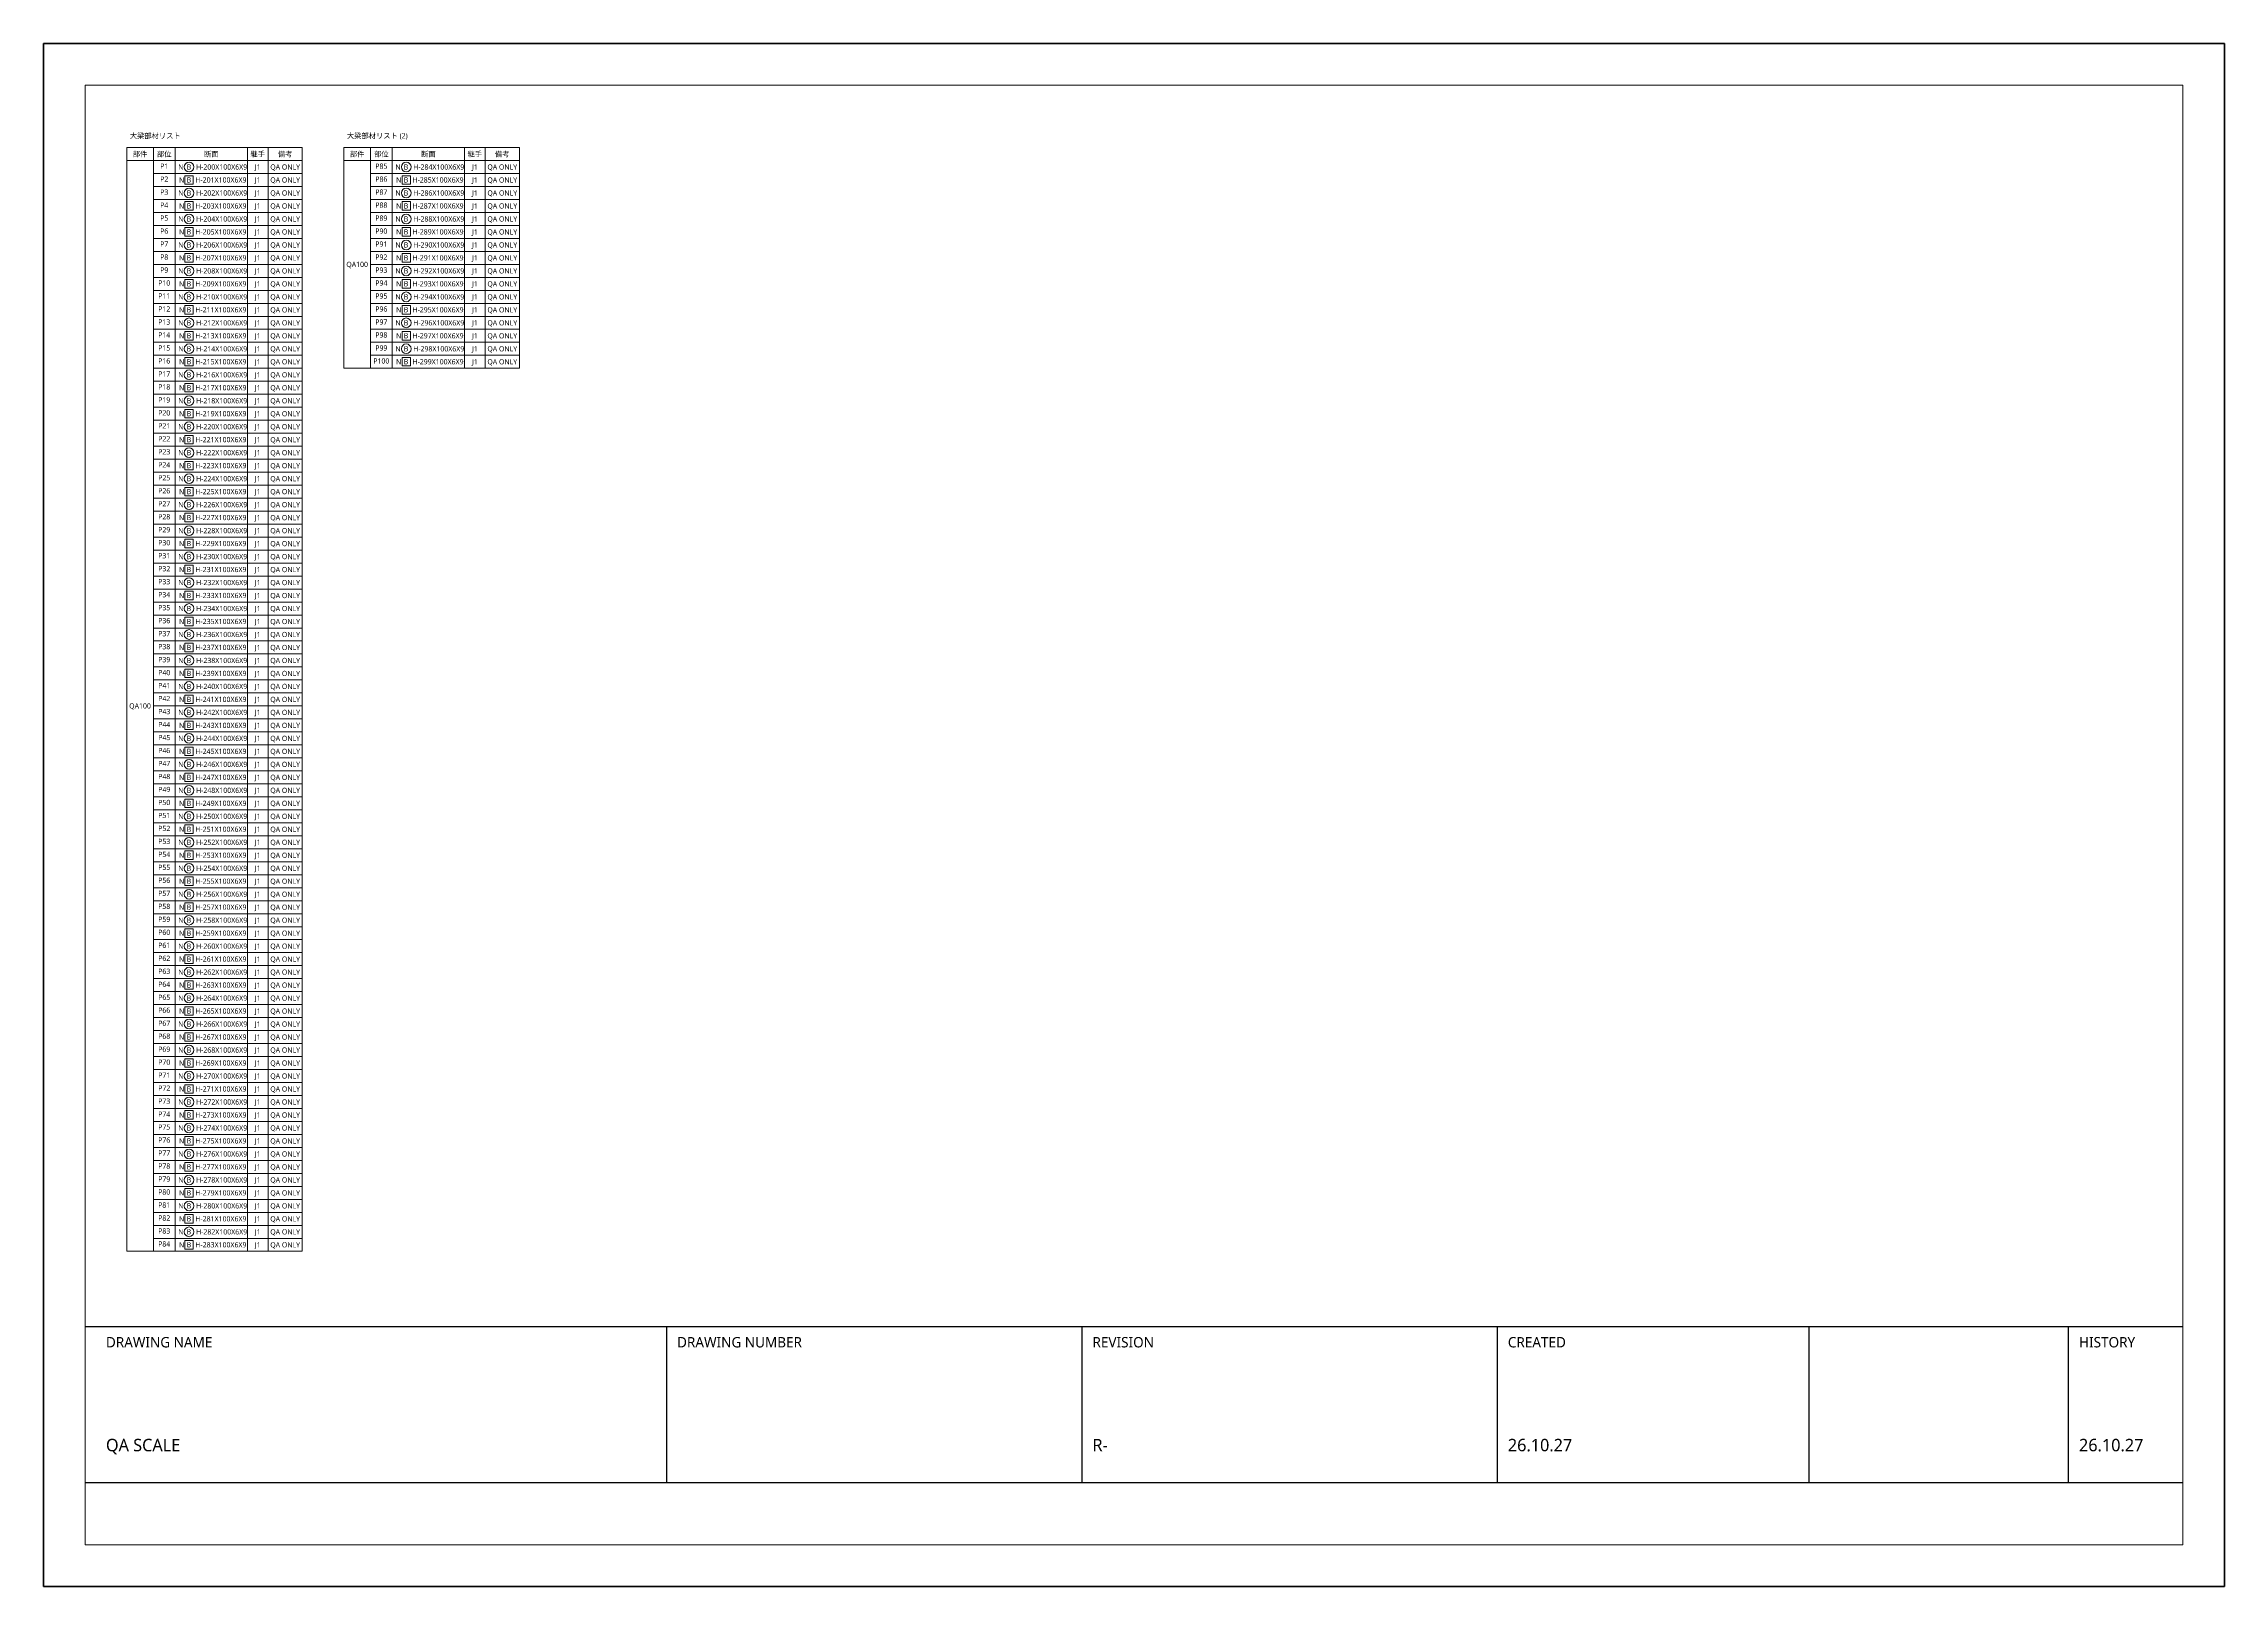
# Model space of a CAD drawing. Header units: millimetres. Extents: x 0 to 84000, y 0 to 59400.
import ezdxf
from ezdxf.enums import TextEntityAlignment as Align

# ---------------------------------------------------------------- set-up
doc = ezdxf.new("R2010")
doc.units = ezdxf.units.MM
doc.header["$LTSCALE"] = 200
for name, color, linetype in [('FRAME', 7, 'Continuous'), ('FRAME_TEXT', 7, 'Continuous'), ('TABLE_OOBARI', 3, 'Continuous'), ('TEXT', 7, 'Continuous')]:
    doc.layers.add(name, color=color, linetype=linetype)
doc.styles.add('MDG_CJK', font='NotoSansSC-VF.ttf')

# ---------------------------------------------------------------- blocks, each defined once
blk = doc.blocks.new('MDG_MAT_1FA7D49E33FD522B23D7')
at = {"lineweight": 13}
blk.add_circle((2.09, 0.5), 0.936, dxfattribs=at)
at = {"style": 'MDG_CJK'}
for s, p in [('N', (0, 0)), ('B', (1.62, 0))]:
    blk.add_text(s, height=1, dxfattribs=at).set_placement(p)
blk = doc.blocks.new('MDG_MAT_5EB7D1F36CDFFF83779C')
at = {"lineweight": 13}
for p, q in [((2.76, 1.32), (1.16, 1.32)), ((1.16, 1.32), (1.16, -0.32)), ((2.76, -0.32), (2.76, 1.32)), ((1.16, -0.32), (2.76, -0.32))]:
    blk.add_line(p, q, dxfattribs=at)
at = {"style": 'MDG_CJK'}
for s, p in [('N', (0, 0)), ('B', (1.48, 0))]:
    blk.add_text(s, height=1, dxfattribs=at).set_placement(p)

msp = doc.modelspace()

# ---------------------------------------------------------------- linework, layer by layer
at = {"layer": 'FRAME'}
for p, q in [((1600, 10000), (82400, 10000)), ((24000, 4000), (24000, 10000)), ((40000, 4000), (40000, 10000)), ((56000, 4000), (56000, 10000)), ((68000, 4000), (68000, 10000)), ((78000, 4000), (78000, 10000)), ((1600, 4000), (82400, 4000))]:
    msp.add_line(p, q, dxfattribs=at)
at = {"layer": 'FRAME', "lineweight": 35}
msp.add_lwpolyline([(0, 0), (84000, 0), (84000, 59400), (0, 59400)], close=True, dxfattribs=at)
at = {"layer": 'FRAME', "lineweight": 18}
msp.add_lwpolyline([(1600, 1600), (82400, 1600), (82400, 57800), (1600, 57800)], close=True, dxfattribs=at)
at = {"layer": 'TABLE_OOBARI', "lineweight": 13}
for p, q in [((9963, 55400), (3200, 55400)), ((3200, 55400), (3200, 12900)), ((3200, 54900), (9963, 54900)), ((9963, 12900), (9963, 55400)), ((18326, 55400), (11563, 55400)), ((11563, 55400), (11563, 46900)), ((11563, 54900), (18326, 54900)), ((18326, 46900), (18326, 55400)), ((11563, 46900), (18326, 46900)), ((3200, 12900), (9963, 12900))]:
    msp.add_line(p, q, dxfattribs=at)
at = {"layer": 'TABLE_OOBARI', "lineweight": 9}
for p, q in [((4227, 12900), (4227, 55400)), ((5065, 12900), (5065, 55400)), ((7851, 12900), (7851, 55400)), ((8644, 12900), (8644, 55400)), ((12590, 46900), (12590, 55400)), ((13428, 46900), (13428, 55400)), ((16214, 46900), (16214, 55400)), ((17007, 46900), (17007, 55400)), ((4227, 54400), (9963, 54400)), ((4227, 53900), (9963, 53900)), ((12590, 54400), (18326, 54400)), ((12590, 53900), (18326, 53900)), ((4227, 53400), (9963, 53400)), ((12590, 53400), (18326, 53400)), ((4227, 52900), (9963, 52900)), ((4227, 52400), (9963, 52400)), ((12590, 52900), (18326, 52900)), ((12590, 52400), (18326, 52400)), ((4227, 51900), (9963, 51900)), ((4227, 51400), (9963, 51400)), ((12590, 51900), (18326, 51900)), ((12590, 51400), (18326, 51400)), ((4227, 50900), (9963, 50900)), ((4227, 50400), (9963, 50400)), ((12590, 50900), (18326, 50900)), ((12590, 50400), (18326, 50400)), ((4227, 49900), (9963, 49900)), ((12590, 49900), (18326, 49900)), ((4227, 49400), (9963, 49400)), ((4227, 48900), (9963, 48900)), ((12590, 49400), (18326, 49400)), ((12590, 48900), (18326, 48900)), ((4227, 48400), (9963, 48400)), ((4227, 47900), (9963, 47900)), ((12590, 48400), (18326, 48400)), ((12590, 47900), (18326, 47900)), ((4227, 47400), (9963, 47400)), ((12590, 47400), (18326, 47400)), ((4227, 46900), (9963, 46900)), ((4227, 46400), (9963, 46400)), ((11563, 46900), (18326, 46900)), ((4227, 45900), (9963, 45900)), ((4227, 45400), (9963, 45400)), ((4227, 44900), (9963, 44900)), ((4227, 44400), (9963, 44400)), ((4227, 43900), (9963, 43900)), ((4227, 43400), (9963, 43400)), ((4227, 42900), (9963, 42900)), ((4227, 42400), (9963, 42400)), ((4227, 41900), (9963, 41900)), ((4227, 41400), (9963, 41400)), ((4227, 40900), (9963, 40900)), ((4227, 40400), (9963, 40400)), ((4227, 39900), (9963, 39900)), ((4227, 39400), (9963, 39400)), ((4227, 38900), (9963, 38900)), ((4227, 38400), (9963, 38400)), ((4227, 37900), (9963, 37900)), ((4227, 37400), (9963, 37400)), ((4227, 36900), (9963, 36900)), ((4227, 36400), (9963, 36400)), ((4227, 35900), (9963, 35900)), ((4227, 35400), (9963, 35400)), ((4227, 34900), (9963, 34900)), ((4227, 34400), (9963, 34400)), ((4227, 33900), (9963, 33900)), ((4227, 33400), (9963, 33400)), ((4227, 32900), (9963, 32900)), ((4227, 32400), (9963, 32400)), ((4227, 31900), (9963, 31900)), ((4227, 31400), (9963, 31400)), ((4227, 30900), (9963, 30900)), ((4227, 30400), (9963, 30400)), ((4227, 29900), (9963, 29900)), ((4227, 29400), (9963, 29400)), ((4227, 28900), (9963, 28900)), ((4227, 28400), (9963, 28400)), ((4227, 27900), (9963, 27900)), ((4227, 27400), (9963, 27400)), ((4227, 26900), (9963, 26900)), ((4227, 26400), (9963, 26400)), ((4227, 25900), (9963, 25900)), ((4227, 25400), (9963, 25400)), ((4227, 24900), (9963, 24900)), ((4227, 24400), (9963, 24400)), ((4227, 23900), (9963, 23900)), ((4227, 23400), (9963, 23400)), ((4227, 22900), (9963, 22900)), ((4227, 22400), (9963, 22400)), ((4227, 21900), (9963, 21900)), ((4227, 21400), (9963, 21400)), ((4227, 20900), (9963, 20900)), ((4227, 20400), (9963, 20400)), ((4227, 19900), (9963, 19900)), ((4227, 19400), (9963, 19400)), ((4227, 18900), (9963, 18900)), ((4227, 18400), (9963, 18400)), ((4227, 17900), (9963, 17900)), ((4227, 17400), (9963, 17400)), ((4227, 16900), (9963, 16900)), ((4227, 16400), (9963, 16400)), ((4227, 15900), (9963, 15900)), ((4227, 15400), (9963, 15400)), ((4227, 14900), (9963, 14900)), ((4227, 14400), (9963, 14400)), ((4227, 13900), (9963, 13900)), ((3200, 12900), (9963, 12900)), ((4227, 13400), (9963, 13400))]:
    msp.add_line(p, q, dxfattribs=at)

# ---------------------------------------------------------------- block references
at = {"layer": 'TEXT', "xscale": 200, "yscale": 200, "zscale": 200}
for name, p in [('MDG_MAT_1FA7D49E33FD522B23D7', (5186, 54550)), ('MDG_MAT_1FA7D49E33FD522B23D7', (13549, 54550)), ('MDG_MAT_1FA7D49E33FD522B23D7', (5186, 53550)), ('MDG_MAT_5EB7D1F36CDFFF83779C', (5213, 54052)), ('MDG_MAT_1FA7D49E33FD522B23D7', (13549, 53550)), ('MDG_MAT_5EB7D1F36CDFFF83779C', (13576, 54052)), ('MDG_MAT_5EB7D1F36CDFFF83779C', (5213, 53052)), ('MDG_MAT_5EB7D1F36CDFFF83779C', (13576, 53052)), ('MDG_MAT_1FA7D49E33FD522B23D7', (5186, 52550)), ('MDG_MAT_5EB7D1F36CDFFF83779C', (5213, 52052)), ('MDG_MAT_1FA7D49E33FD522B23D7', (13549, 52550)), ('MDG_MAT_5EB7D1F36CDFFF83779C', (13576, 52052)), ('MDG_MAT_1FA7D49E33FD522B23D7', (5186, 51550)), ('MDG_MAT_5EB7D1F36CDFFF83779C', (5213, 51052)), ('MDG_MAT_1FA7D49E33FD522B23D7', (13549, 51550)), ('MDG_MAT_5EB7D1F36CDFFF83779C', (13576, 51052)), ('MDG_MAT_1FA7D49E33FD522B23D7', (5186, 50550)), ('MDG_MAT_1FA7D49E33FD522B23D7', (13549, 50550)), ('MDG_MAT_1FA7D49E33FD522B23D7', (5186, 49550)), ('MDG_MAT_5EB7D1F36CDFFF83779C', (5213, 50052)), ('MDG_MAT_1FA7D49E33FD522B23D7', (13549, 49550)), ('MDG_MAT_5EB7D1F36CDFFF83779C', (13576, 50052)), ('MDG_MAT_1FA7D49E33FD522B23D7', (5186, 48550)), ('MDG_MAT_5EB7D1F36CDFFF83779C', (5213, 49052)), ('MDG_MAT_1FA7D49E33FD522B23D7', (13549, 48550)), ('MDG_MAT_5EB7D1F36CDFFF83779C', (13576, 49052)), ('MDG_MAT_5EB7D1F36CDFFF83779C', (5213, 48052)), ('MDG_MAT_5EB7D1F36CDFFF83779C', (13576, 48052)), ('MDG_MAT_1FA7D49E33FD522B23D7', (5186, 47550)), ('MDG_MAT_5EB7D1F36CDFFF83779C', (5213, 47052)), ('MDG_MAT_1FA7D49E33FD522B23D7', (13549, 47550)), ('MDG_MAT_5EB7D1F36CDFFF83779C', (13576, 47052)), ('MDG_MAT_1FA7D49E33FD522B23D7', (5186, 46550)), ('MDG_MAT_5EB7D1F36CDFFF83779C', (5213, 46052)), ('MDG_MAT_1FA7D49E33FD522B23D7', (5186, 45550)), ('MDG_MAT_1FA7D49E33FD522B23D7', (5186, 44550)), ('MDG_MAT_5EB7D1F36CDFFF83779C', (5213, 45052)), ('MDG_MAT_1FA7D49E33FD522B23D7', (5186, 43550)), ('MDG_MAT_5EB7D1F36CDFFF83779C', (5213, 44052)), ('MDG_MAT_5EB7D1F36CDFFF83779C', (5213, 43052)), ('MDG_MAT_1FA7D49E33FD522B23D7', (5186, 42550)), ('MDG_MAT_5EB7D1F36CDFFF83779C', (5213, 42052)), ('MDG_MAT_1FA7D49E33FD522B23D7', (5186, 41550)), ('MDG_MAT_5EB7D1F36CDFFF83779C', (5213, 41052)), ('MDG_MAT_1FA7D49E33FD522B23D7', (5186, 40550)), ('MDG_MAT_1FA7D49E33FD522B23D7', (5186, 39550)), ('MDG_MAT_5EB7D1F36CDFFF83779C', (5213, 40052)), ('MDG_MAT_1FA7D49E33FD522B23D7', (5186, 38550)), ('MDG_MAT_5EB7D1F36CDFFF83779C', (5213, 39052)), ('MDG_MAT_1FA7D49E33FD522B23D7', (5186, 37550)), ('MDG_MAT_5EB7D1F36CDFFF83779C', (5213, 38052)), ('MDG_MAT_5EB7D1F36CDFFF83779C', (5213, 37052)), ('MDG_MAT_1FA7D49E33FD522B23D7', (5186, 36550)), ('MDG_MAT_5EB7D1F36CDFFF83779C', (5213, 36052)), ('MDG_MAT_1FA7D49E33FD522B23D7', (5186, 35550)), ('MDG_MAT_5EB7D1F36CDFFF83779C', (5213, 35052)), ('MDG_MAT_1FA7D49E33FD522B23D7', (5186, 34550)), ('MDG_MAT_1FA7D49E33FD522B23D7', (5186, 33550)), ('MDG_MAT_5EB7D1F36CDFFF83779C', (5213, 34052)), ('MDG_MAT_1FA7D49E33FD522B23D7', (5186, 32550)), ('MDG_MAT_5EB7D1F36CDFFF83779C', (5213, 33052)), ('MDG_MAT_5EB7D1F36CDFFF83779C', (5213, 32052)), ('MDG_MAT_1FA7D49E33FD522B23D7', (5186, 31550)), ('MDG_MAT_5EB7D1F36CDFFF83779C', (5213, 31052)), ('MDG_MAT_1FA7D49E33FD522B23D7', (5186, 30550)), ('MDG_MAT_5EB7D1F36CDFFF83779C', (5213, 30052)), ('MDG_MAT_1FA7D49E33FD522B23D7', (5186, 29550)), ('MDG_MAT_1FA7D49E33FD522B23D7', (5186, 28550)), ('MDG_MAT_5EB7D1F36CDFFF83779C', (5213, 29052)), ('MDG_MAT_1FA7D49E33FD522B23D7', (5186, 27550)), ('MDG_MAT_5EB7D1F36CDFFF83779C', (5213, 28052)), ('MDG_MAT_5EB7D1F36CDFFF83779C', (5213, 27052)), ('MDG_MAT_1FA7D49E33FD522B23D7', (5186, 26550)), ('MDG_MAT_5EB7D1F36CDFFF83779C', (5213, 26052)), ('MDG_MAT_1FA7D49E33FD522B23D7', (5186, 25550)), ('MDG_MAT_5EB7D1F36CDFFF83779C', (5213, 25052)), ('MDG_MAT_1FA7D49E33FD522B23D7', (5186, 24550)), ('MDG_MAT_1FA7D49E33FD522B23D7', (5186, 23550)), ('MDG_MAT_5EB7D1F36CDFFF83779C', (5213, 24052)), ('MDG_MAT_1FA7D49E33FD522B23D7', (5186, 22550)), ('MDG_MAT_5EB7D1F36CDFFF83779C', (5213, 23052)), ('MDG_MAT_5EB7D1F36CDFFF83779C', (5213, 22052)), ('MDG_MAT_1FA7D49E33FD522B23D7', (5186, 21550)), ('MDG_MAT_5EB7D1F36CDFFF83779C', (5213, 21052)), ('MDG_MAT_1FA7D49E33FD522B23D7', (5186, 20550)), ('MDG_MAT_5EB7D1F36CDFFF83779C', (5213, 20052)), ('MDG_MAT_1FA7D49E33FD522B23D7', (5186, 19550)), ('MDG_MAT_1FA7D49E33FD522B23D7', (5186, 18550)), ('MDG_MAT_5EB7D1F36CDFFF83779C', (5213, 19052)), ('MDG_MAT_1FA7D49E33FD522B23D7', (5186, 17550)), ('MDG_MAT_5EB7D1F36CDFFF83779C', (5213, 18052)), ('MDG_MAT_1FA7D49E33FD522B23D7', (5186, 16550)), ('MDG_MAT_5EB7D1F36CDFFF83779C', (5213, 17052)), ('MDG_MAT_5EB7D1F36CDFFF83779C', (5213, 16052)), ('MDG_MAT_1FA7D49E33FD522B23D7', (5186, 15550)), ('MDG_MAT_5EB7D1F36CDFFF83779C', (5213, 15052)), ('MDG_MAT_1FA7D49E33FD522B23D7', (5186, 14550)), ('MDG_MAT_5EB7D1F36CDFFF83779C', (5213, 14052)), ('MDG_MAT_1FA7D49E33FD522B23D7', (5186, 13550)), ('MDG_MAT_5EB7D1F36CDFFF83779C', (5213, 13052))]:
    msp.add_blockref(name, p, dxfattribs=at)

# ---------------------------------------------------------------- texts
at = {"layer": 'FRAME_TEXT', "style": 'MDG_CJK'}
for s, height, p in [('DRAWING NAME', 400, (2400, 9200)), ('DRAWING NUMBER', 400, (24400, 9200)), ('REVISION', 400, (40400, 9200)), ('CREATED', 400, (56400, 9200)), ('HISTORY', 400, (78400, 9200)), ('QA SCALE', 480, (2400, 5200)), ('R-', 480, (40400, 5200)), ('26.10.27', 480, (56400, 5200)), ('26.10.27', 480, (78400, 5200))]:
    msp.add_text(s, height=height, dxfattribs=at).set_placement(p)
at = {"layer": 'TEXT', "style": 'MDG_CJK'}
for s, p in [('大梁部材リスト', (3320, 55850)), ('大梁部材リスト (2)', (11683, 55850))]:
    msp.add_text(s, height=200, dxfattribs=at).set_placement(p, align=Align.MIDDLE_LEFT)
for s, p in [('部件', (3714, 55150)), ('部位', (4646, 55150)), ('P1', (4646, 54683)), ('断面', (6458, 55150)), ('継手', (8248, 55150)), ('J1', (8248, 54650)), ('QA ONLY', (9304, 54650)), ('備考', (9304, 55150)), ('部件', (12077, 55150)), ('部位', (13009, 55150)), ('P85', (13009, 54683)), ('断面', (14821, 55150)), ('継手', (16611, 55150)), ('J1', (16611, 54650)), ('QA ONLY', (17667, 54650)), ('備考', (17667, 55150)), ('P2', (4646, 54183)), ('P3', (4646, 53683)), ('J1', (8248, 54150)), ('QA ONLY', (9304, 54150)), ('P86', (13009, 54183)), ('P87', (13009, 53683)), ('J1', (16611, 54150)), ('QA ONLY', (17667, 54150)), ('P4', (4646, 53183)), ('J1', (8248, 53650)), ('J1', (8248, 53150)), ('QA ONLY', (9304, 53650)), ('QA ONLY', (9304, 53150)), ('P88', (13009, 53183)), ('J1', (16611, 53650)), ('J1', (16611, 53150)), ('QA ONLY', (17667, 53650)), ('QA ONLY', (17667, 53150)), ('P5', (4646, 52683)), ('P6', (4646, 52183)), ('J1', (8248, 52650)), ('J1', (8248, 52150)), ('QA ONLY', (9304, 52650)), ('QA ONLY', (9304, 52150)), ('P89', (13009, 52683)), ('P90', (13009, 52183)), ('J1', (16611, 52650)), ('J1', (16611, 52150)), ('QA ONLY', (17667, 52650)), ('QA ONLY', (17667, 52150)), ('P7', (4646, 51683)), ('P8', (4646, 51183)), ('J1', (8248, 51650)), ('J1', (8248, 51150)), ('QA ONLY', (9304, 51650)), ('QA ONLY', (9304, 51150)), ('P91', (13009, 51683)), ('P92', (13009, 51183)), ('J1', (16611, 51650)), ('J1', (16611, 51150)), ('QA ONLY', (17667, 51650)), ('QA ONLY', (17667, 51150)), ('P9', (4646, 50683)), ('J1', (8248, 50650)), ('QA ONLY', (9304, 50650)), ('QA100', (12077, 50900)), ('P93', (13009, 50683)), ('J1', (16611, 50650)), ('QA ONLY', (17667, 50650)), ('P10', (4646, 50183)), ('P11', (4646, 49683)), ('J1', (8248, 50150)), ('J1', (8248, 49650)), ('QA ONLY', (9304, 50150)), ('QA ONLY', (9304, 49650)), ('P94', (13009, 50183)), ('P95', (13009, 49683)), ('J1', (16611, 50150)), ('J1', (16611, 49650)), ('QA ONLY', (17667, 50150)), ('QA ONLY', (17667, 49650)), ('P12', (4646, 49183)), ('P13', (4646, 48683)), ('J1', (8248, 49150)), ('J1', (8248, 48650)), ('QA ONLY', (9304, 49150)), ('QA ONLY', (9304, 48650)), ('P96', (13009, 49183)), ('P97', (13009, 48683)), ('J1', (16611, 49150)), ('J1', (16611, 48650)), ('QA ONLY', (17667, 49150)), ('QA ONLY', (17667, 48650)), ('P14', (4646, 48183)), ('J1', (8248, 48150)), ('QA ONLY', (9304, 48150)), ('P98', (13009, 48183)), ('J1', (16611, 48150)), ('QA ONLY', (17667, 48150)), ('P15', (4646, 47683)), ('P16', (4646, 47183)), ('J1', (8248, 47650)), ('J1', (8248, 47150)), ('QA ONLY', (9304, 47650)), ('QA ONLY', (9304, 47150)), ('P100', (13009, 47183)), ('P99', (13009, 47683)), ('J1', (16611, 47650)), ('J1', (16611, 47150)), ('QA ONLY', (17667, 47650)), ('QA ONLY', (17667, 47150)), ('P17', (4646, 46683)), ('P18', (4646, 46183)), ('J1', (8248, 46650)), ('J1', (8248, 46150)), ('QA ONLY', (9304, 46650)), ('QA ONLY', (9304, 46150)), ('P19', (4646, 45683)), ('J1', (8248, 45650)), ('QA ONLY', (9304, 45650)), ('P20', (4646, 45183)), ('P21', (4646, 44683)), ('J1', (8248, 45150)), ('J1', (8248, 44650)), ('QA ONLY', (9304, 45150)), ('QA ONLY', (9304, 44650)), ('P22', (4646, 44183)), ('P23', (4646, 43683)), ('J1', (8248, 44150)), ('J1', (8248, 43650)), ('QA ONLY', (9304, 44150)), ('QA ONLY', (9304, 43650)), ('P24', (4646, 43183)), ('J1', (8248, 43150)), ('QA ONLY', (9304, 43150)), ('P25', (4646, 42683)), ('P26', (4646, 42183)), ('J1', (8248, 42650)), ('J1', (8248, 42150)), ('QA ONLY', (9304, 42650)), ('QA ONLY', (9304, 42150)), ('P27', (4646, 41683)), ('P28', (4646, 41183)), ('J1', (8248, 41650)), ('J1', (8248, 41150)), ('QA ONLY', (9304, 41650)), ('QA ONLY', (9304, 41150)), ('P29', (4646, 40683)), ('J1', (8248, 40650)), ('QA ONLY', (9304, 40650)), ('P30', (4646, 40183)), ('P31', (4646, 39683)), ('J1', (8248, 40150)), ('J1', (8248, 39650)), ('QA ONLY', (9304, 40150)), ('QA ONLY', (9304, 39650)), ('P32', (4646, 39183)), ('P33', (4646, 38683)), ('J1', (8248, 39150)), ('J1', (8248, 38650)), ('QA ONLY', (9304, 39150)), ('QA ONLY', (9304, 38650)), ('P34', (4646, 38183)), ('J1', (8248, 38150)), ('QA ONLY', (9304, 38150)), ('P35', (4646, 37683)), ('P36', (4646, 37183)), ('J1', (8248, 37650)), ('J1', (8248, 37150)), ('QA ONLY', (9304, 37650)), ('QA ONLY', (9304, 37150)), ('P37', (4646, 36683)), ('P38', (4646, 36183)), ('J1', (8248, 36650)), ('J1', (8248, 36150)), ('QA ONLY', (9304, 36650)), ('QA ONLY', (9304, 36150)), ('P39', (4646, 35683)), ('P40', (4646, 35183)), ('J1', (8248, 35650)), ('QA ONLY', (9304, 35650)), ('P41', (4646, 34683)), ('J1', (8248, 35150)), ('J1', (8248, 34650)), ('QA ONLY', (9304, 35150)), ('QA ONLY', (9304, 34650)), ('QA100', (3714, 33900)), ('P42', (4646, 34183)), ('P43', (4646, 33683)), ('J1', (8248, 34150)), ('J1', (8248, 33650)), ('QA ONLY', (9304, 34150)), ('QA ONLY', (9304, 33650)), ('P44', (4646, 33183)), ('P45', (4646, 32683)), ('J1', (8248, 33150)), ('QA ONLY', (9304, 33150)), ('P46', (4646, 32183)), ('J1', (8248, 32650)), ('J1', (8248, 32150)), ('QA ONLY', (9304, 32650)), ('QA ONLY', (9304, 32150)), ('P47', (4646, 31683)), ('P48', (4646, 31183)), ('J1', (8248, 31650)), ('J1', (8248, 31150)), ('QA ONLY', (9304, 31650)), ('QA ONLY', (9304, 31150)), ('P49', (4646, 30683)), ('P50', (4646, 30183)), ('J1', (8248, 30650)), ('J1', (8248, 30150)), ('QA ONLY', (9304, 30650)), ('QA ONLY', (9304, 30150)), ('P51', (4646, 29683)), ('J1', (8248, 29650)), ('QA ONLY', (9304, 29650)), ('P52', (4646, 29183)), ('P53', (4646, 28683)), ('J1', (8248, 29150)), ('J1', (8248, 28650)), ('QA ONLY', (9304, 29150)), ('QA ONLY', (9304, 28650)), ('P54', (4646, 28183)), ('P55', (4646, 27683)), ('J1', (8248, 28150)), ('J1', (8248, 27650)), ('QA ONLY', (9304, 28150)), ('QA ONLY', (9304, 27650)), ('P56', (4646, 27183)), ('J1', (8248, 27150)), ('QA ONLY', (9304, 27150)), ('P57', (4646, 26683)), ('P58', (4646, 26183)), ('J1', (8248, 26650)), ('J1', (8248, 26150)), ('QA ONLY', (9304, 26650)), ('QA ONLY', (9304, 26150)), ('P59', (4646, 25683)), ('P60', (4646, 25183)), ('J1', (8248, 25650)), ('J1', (8248, 25150)), ('QA ONLY', (9304, 25650)), ('QA ONLY', (9304, 25150)), ('P61', (4646, 24683)), ('J1', (8248, 24650)), ('QA ONLY', (9304, 24650)), ('P62', (4646, 24183)), ('P63', (4646, 23683)), ('J1', (8248, 24150)), ('J1', (8248, 23650)), ('QA ONLY', (9304, 24150)), ('QA ONLY', (9304, 23650)), ('P64', (4646, 23183)), ('P65', (4646, 22683)), ('J1', (8248, 23150)), ('J1', (8248, 22650)), ('QA ONLY', (9304, 23150)), ('QA ONLY', (9304, 22650)), ('P66', (4646, 22183)), ('J1', (8248, 22150)), ('QA ONLY', (9304, 22150)), ('P67', (4646, 21683)), ('P68', (4646, 21183)), ('J1', (8248, 21650)), ('J1', (8248, 21150)), ('QA ONLY', (9304, 21650)), ('QA ONLY', (9304, 21150)), ('P69', (4646, 20683)), ('P70', (4646, 20183)), ('J1', (8248, 20650)), ('J1', (8248, 20150)), ('QA ONLY', (9304, 20650)), ('QA ONLY', (9304, 20150)), ('P71', (4646, 19683)), ('J1', (8248, 19650)), ('QA ONLY', (9304, 19650)), ('P72', (4646, 19183)), ('P73', (4646, 18683)), ('J1', (8248, 19150)), ('J1', (8248, 18650)), ('QA ONLY', (9304, 19150)), ('QA ONLY', (9304, 18650)), ('P74', (4646, 18183)), ('P75', (4646, 17683)), ('J1', (8248, 18150)), ('J1', (8248, 17650)), ('QA ONLY', (9304, 18150)), ('QA ONLY', (9304, 17650)), ('P76', (4646, 17183)), ('J1', (8248, 17150)), ('QA ONLY', (9304, 17150)), ('P77', (4646, 16683)), ('P78', (4646, 16183)), ('J1', (8248, 16650)), ('J1', (8248, 16150)), ('QA ONLY', (9304, 16650)), ('QA ONLY', (9304, 16150)), ('P79', (4646, 15683)), ('P80', (4646, 15183)), ('J1', (8248, 15650)), ('J1', (8248, 15150)), ('QA ONLY', (9304, 15650)), ('QA ONLY', (9304, 15150)), ('P81', (4646, 14683)), ('P82', (4646, 14183)), ('J1', (8248, 14650)), ('QA ONLY', (9304, 14650)), ('P83', (4646, 13683)), ('J1', (8248, 14150)), ('J1', (8248, 13650)), ('QA ONLY', (9304, 14150)), ('QA ONLY', (9304, 13650)), ('P84', (4646, 13183)), ('J1', (8248, 13150)), ('QA ONLY', (9304, 13150))]:
    msp.add_text(s, height=200, dxfattribs=at).set_placement(p, align=Align.MIDDLE_CENTER)
for s, p in [('H-200X100X6X9', (5872, 54550)), ('H-284X100X6X9', (14235, 54550)), ('H-201X100X6X9', (5845, 54052)), ('H-285X100X6X9', (14207, 54052)), ('H-203X100X6X9', (5845, 53052)), ('H-202X100X6X9', (5872, 53550)), ('H-287X100X6X9', (14207, 53052)), ('H-286X100X6X9', (14235, 53550)), ('H-205X100X6X9', (5845, 52052)), ('H-204X100X6X9', (5872, 52550)), ('H-289X100X6X9', (14207, 52052)), ('H-288X100X6X9', (14235, 52550)), ('H-207X100X6X9', (5845, 51052)), ('H-206X100X6X9', (5872, 51550)), ('H-291X100X6X9', (14207, 51052)), ('H-290X100X6X9', (14235, 51550)), ('H-208X100X6X9', (5872, 50550)), ('H-292X100X6X9', (14235, 50550)), ('H-209X100X6X9', (5845, 50052)), ('H-210X100X6X9', (5872, 49550)), ('H-293X100X6X9', (14207, 50052)), ('H-294X100X6X9', (14235, 49550)), ('H-211X100X6X9', (5845, 49052)), ('H-212X100X6X9', (5872, 48550)), ('H-295X100X6X9', (14207, 49052)), ('H-296X100X6X9', (14235, 48550)), ('H-213X100X6X9', (5845, 48052)), ('H-297X100X6X9', (14207, 48052)), ('H-215X100X6X9', (5845, 47052)), ('H-214X100X6X9', (5872, 47550)), ('H-299X100X6X9', (14207, 47052)), ('H-298X100X6X9', (14235, 47550)), ('H-217X100X6X9', (5845, 46052)), ('H-216X100X6X9', (5872, 46550)), ('H-218X100X6X9', (5872, 45550)), ('H-219X100X6X9', (5845, 45052)), ('H-220X100X6X9', (5872, 44550)), ('H-221X100X6X9', (5845, 44052)), ('H-222X100X6X9', (5872, 43550)), ('H-223X100X6X9', (5845, 43052)), ('H-225X100X6X9', (5845, 42052)), ('H-224X100X6X9', (5872, 42550)), ('H-227X100X6X9', (5845, 41052)), ('H-226X100X6X9', (5872, 41550)), ('H-228X100X6X9', (5872, 40550)), ('H-229X100X6X9', (5845, 40052)), ('H-230X100X6X9', (5872, 39550)), ('H-231X100X6X9', (5845, 39052)), ('H-232X100X6X9', (5872, 38550)), ('H-233X100X6X9', (5845, 38052)), ('H-235X100X6X9', (5845, 37052)), ('H-234X100X6X9', (5872, 37550)), ('H-237X100X6X9', (5845, 36052)), ('H-236X100X6X9', (5872, 36550)), ('H-238X100X6X9', (5872, 35550)), ('H-239X100X6X9', (5845, 35052)), ('H-240X100X6X9', (5872, 34550)), ('H-241X100X6X9', (5845, 34052)), ('H-242X100X6X9', (5872, 33550)), ('H-243X100X6X9', (5845, 33052)), ('H-245X100X6X9', (5845, 32052)), ('H-244X100X6X9', (5872, 32550)), ('H-247X100X6X9', (5845, 31052)), ('H-246X100X6X9', (5872, 31550)), ('H-249X100X6X9', (5845, 30052)), ('H-248X100X6X9', (5872, 30550)), ('H-250X100X6X9', (5872, 29550)), ('H-251X100X6X9', (5845, 29052)), ('H-252X100X6X9', (5872, 28550)), ('H-253X100X6X9', (5845, 28052)), ('H-254X100X6X9', (5872, 27550)), ('H-255X100X6X9', (5845, 27052)), ('H-257X100X6X9', (5845, 26052)), ('H-256X100X6X9', (5872, 26550)), ('H-259X100X6X9', (5845, 25052)), ('H-258X100X6X9', (5872, 25550)), ('H-260X100X6X9', (5872, 24550)), ('H-261X100X6X9', (5845, 24052)), ('H-262X100X6X9', (5872, 23550)), ('H-263X100X6X9', (5845, 23052)), ('H-264X100X6X9', (5872, 22550)), ('H-265X100X6X9', (5845, 22052)), ('H-267X100X6X9', (5845, 21052)), ('H-266X100X6X9', (5872, 21550)), ('H-269X100X6X9', (5845, 20052)), ('H-268X100X6X9', (5872, 20550)), ('H-270X100X6X9', (5872, 19550)), ('H-271X100X6X9', (5845, 19052)), ('H-272X100X6X9', (5872, 18550)), ('H-273X100X6X9', (5845, 18052)), ('H-274X100X6X9', (5872, 17550)), ('H-275X100X6X9', (5845, 17052)), ('H-277X100X6X9', (5845, 16052)), ('H-276X100X6X9', (5872, 16550)), ('H-279X100X6X9', (5845, 15052)), ('H-278X100X6X9', (5872, 15550)), ('H-280X100X6X9', (5872, 14550)), ('H-281X100X6X9', (5845, 14052)), ('H-282X100X6X9', (5872, 13550)), ('H-283X100X6X9', (5845, 13052))]:
    msp.add_text(s, height=200, dxfattribs=at).set_placement(p)

doc.saveas('drawing.dxf')
